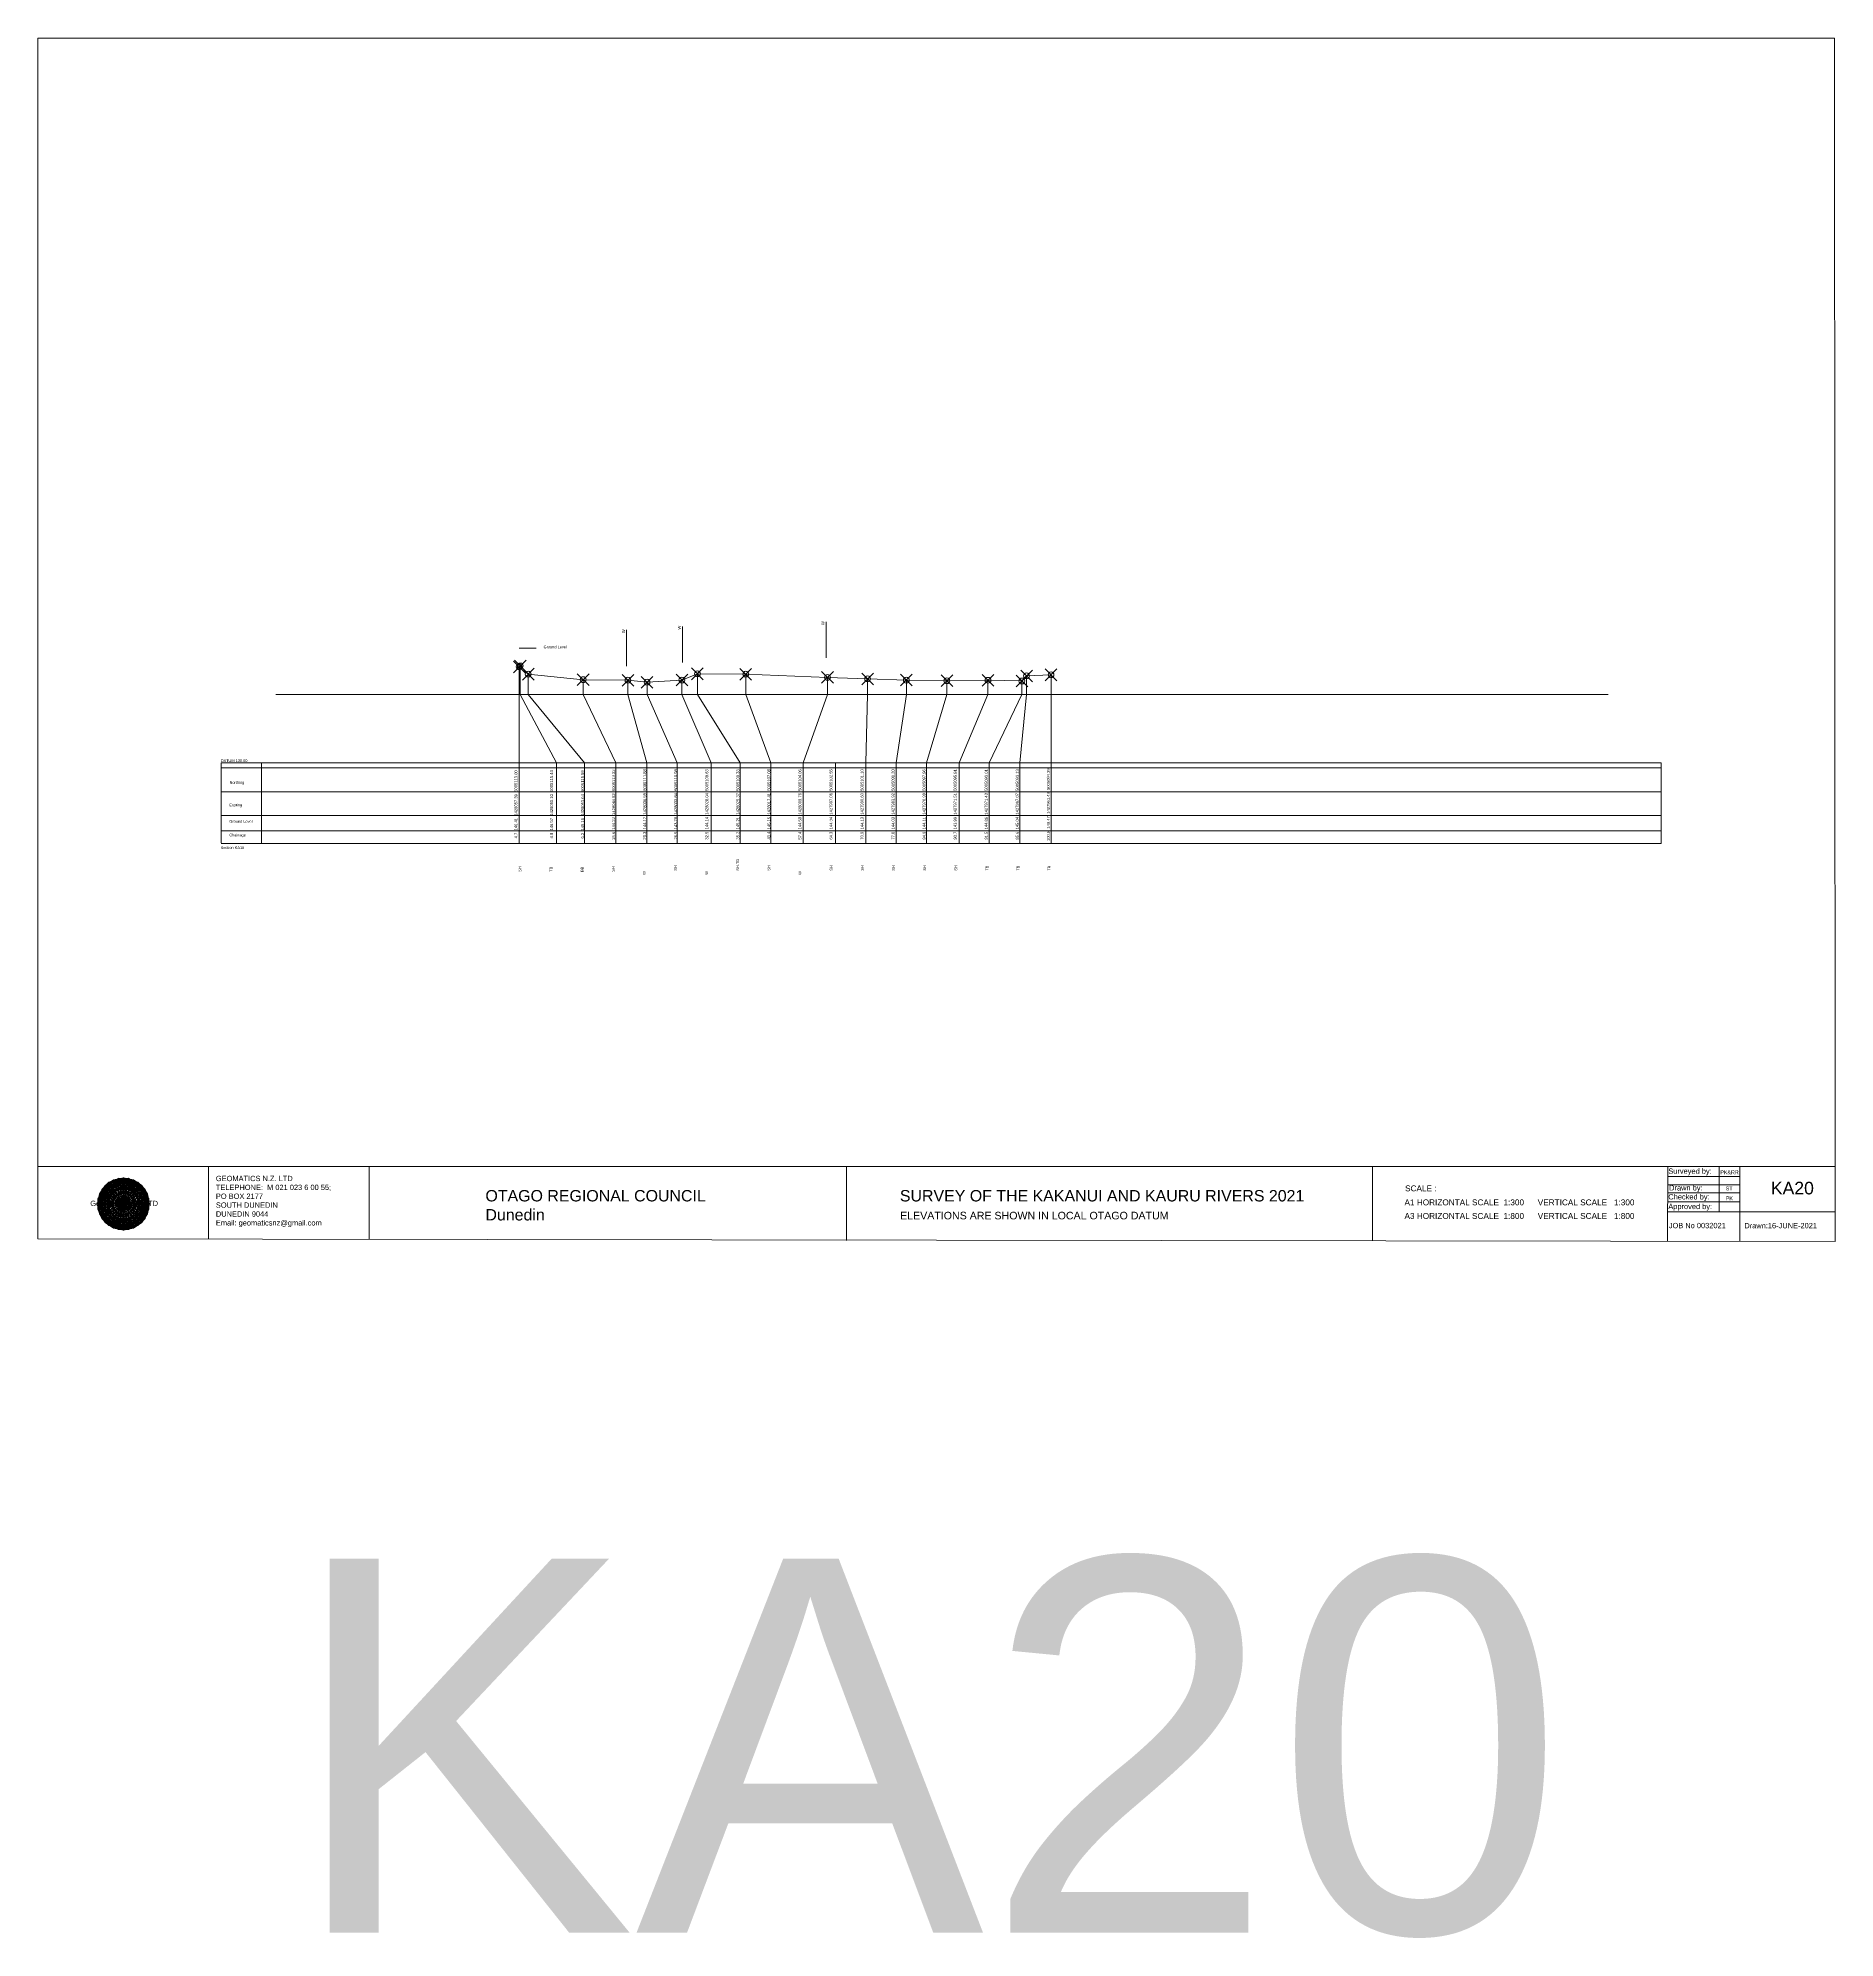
# Model space of a CAD drawing. Header units: millimetres. Extents: x -1728099 to 198647, y -76565 to 314873.
# Drawn here: x -895885 to -588478, y -71002 to 253963 of the extents above; entities that cross this region are included whole.
import ezdxf

# ---------------------------------------------------------------- set-up
doc = ezdxf.new("R2010")
doc.units = ezdxf.units.MM
doc.header["$PDMODE"] = 35
doc.header["$PDSIZE"] = 1000
doc.layers.get('0').update_dxf_attribs({"lineweight": 0})
doc.layers.add('geo', color=7, linetype='Continuous', lineweight=0)
doc.styles.get("Standard").update_dxf_attribs({"font": 'arial.ttf'})

# ---------------------------------------------------------------- blocks, each defined once
blk = doc.blocks.new('Geomatics_Circle_SPT')
at = {"layer": 'geo', "color": 2, "linetype": 'Continuous', "lineweight": 0}
for p, q in [((0, 25.2), (-25.2, 0)), ((-24.7, 4.9), (-4.9, 24.7)), ((-24.7, -4.9), (4.9, 24.7)), ((-9.7, 23.3), (-23.3, 9.6)), ((9.7, 23.3), (-23.3, -9.7)), ((-21, 14), (-14, 21)), ((-21, -14), (14, 21)), ((-14, 21), (21, -14)), ((23.3, -9.7), (-9.7, 23.3)), ((-4.9, 24.7), (24.7, -4.9)), ((25.2, 0), (0, 25.2)), ((4.9, 24.7), (24.7, 4.9)), ((23.3, 9.7), (9.7, 23.3)), ((14, 21), (21, 14)), ((4.9, -24.7), (-24.7, 4.9)), ((-24.7, 0), (0, -24.7)), ((-23.3, 9.7), (9.7, -23.3)), ((14, -21), (-21, 14)), ((0, 0), (-17.8, 17.8)), ((0, 0), (-17.8, -17.8)), ((21, 14), (-14, -21)), ((-9.7, -23.3), (23.3, 9.7)), ((24.7, 4.9), (-4.9, -24.7)), ((0, 0), (17.8, 17.8)), ((0, 0), (17.8, -17.8)), ((0, -24.8), (25.2, 0)), ((17.8, 18.1), (17.8, 18.1)), ((-4.9, -24.7), (-24.7, -4.9)), ((-23.3, -9.7), (-9.7, -23.3)), ((-14, -21), (-21, -14)), ((-17.8, -17.8), (-17.8, -17.8)), ((24.7, -4.9), (4.9, -24.7)), ((9.7, -23.3), (23.3, -9.7)), ((21, -14), (14, -21)), ((18.1, -17.8), (18.1, -17.8)), ((4.9, -24.7), (4.9, -24.7))]:
    blk.add_line(p, q, dxfattribs=at)
at = {"layer": 'geo', "color": 1, "linetype": 'Continuous', "lineweight": 0}
for p, q in [((-25.2, 0), (9.7, 23.3)), ((-25.2, 0), (-9.6, 23.3)), ((-4.9, 24.8), (-24.7, -4.9)), ((4.9, 24.7), (-24.7, 4.9)), ((14, 21), (-24.7, -4.9)), ((-14, 21), (-24.7, 4.9)), ((-23.3, 9.7), (0, 25.2)), ((-23.3, -9.6), (0, 25.2)), ((4.9, 24.8), (-21, -14)), ((-4.9, 24.7), (-21, 14)), ((14, 21), (-21, 14)), ((-14, 21), (-21, -14)), ((-17.8, 17.8), (9.7, 23.3)), ((-17.8, 17.8), (-9.6, 23.3)), ((-17.8, -17.8), (9.7, 23.3)), ((-17.8, -17.8), (-9.7, 23.3)), ((4.9, 24.7), (-14, 21)), ((-4.9, 24.7), (-14, -20.9)), ((0, 0), (-14, 21)), ((-14, 21), (-4.9, -24.7)), ((-14, 21), (-14, 21)), ((24.7, -4.9), (-14, 21)), ((21, 14), (-14, 21)), ((-9.8, 23.1), (-9.8, 23.1)), ((-9.7, 23.3), (0, 25.2)), ((-9.7, 23.3), (0, -25.2)), ((-9.7, -23.3), (0, 25.2)), ((-9.6, 23.3), (17.8, -17.8)), ((-9.6, 23.3), (25.2, 0)), ((-9.6, 23.3), (17.8, 17.8)), ((0, 0), (-4.9, 24.7)), ((-4.9, 24.7), (-4.9, 24.7)), ((21, -14), (-4.9, 24.7)), ((24.8, 4.9), (-4.9, 24.7)), ((14, 21), (-4.9, 24.7)), ((-0.2, 25.1), (-0.2, 25.1)), ((0, 25.2), (9.7, -23.3)), ((0, 25.2), (23.3, -9.7)), ((0, 25.2), (23.3, 9.7)), ((0, 25.2), (9.7, 23.3)), ((0, 0), (4.9, 24.7)), ((0, -25.2), (9.7, 23.3)), ((0, 0), (14, 21)), ((21, 14), (4.9, 24.8)), ((14, -21), (4.9, 24.7)), ((24.7, -4.9), (4.9, 24.7)), ((4.9, 24.7), (4.9, 24.7)), ((4.9, -24.7), (14, 21)), ((9.4, 23.3), (9.4, 23.3)), ((9.7, 23.3), (17.8, -17.8)), ((9.7, 23.3), (25.2, 0)), ((9.7, 23.3), (17.8, 17.9)), ((21, -14), (14, 21)), ((24.7, 4.9), (14, 21)), ((14, 21), (14, 21)), ((-25.2, 0), (23.3, 9.7)), ((-25.2, 0), (-23.3, 9.7)), ((-23.3, -9.7), (-25.2, 0)), ((-9.6, -23.3), (-25.2, 0)), ((9.7, -23.3), (-25.2, 0)), ((21, 14), (-24.7, 4.9)), ((-21, 14), (-24.7, -4.9)), ((0, 0), (-24.7, 4.9)), ((-24.7, 4.9), (-21, -14)), ((-24.7, 4.9), (-4.9, -24.7)), ((-24.7, 4.9), (14, -21)), ((-24.7, 4.9), (-24.7, 4.9)), ((0, 0), (-24.7, -4.9)), ((-23.3, -9.6), (17.8, 17.8)), ((-23.3, 9.7), (-17.8, 17.9)), ((-23.3, -9.6), (-17.8, 17.9)), ((-23.3, 9.7), (17.8, 17.8)), ((-17.8, -17.8), (-23.3, 9.7)), ((0, -25.2), (-23.3, 9.7)), ((-23.3, 9.7), (17.8, -17.8)), ((-23.3, 9.7), (25.2, 0)), ((-23.3, 9.4), (-23.3, 9.4)), ((-23.3, -9.7), (25.2, 0)), ((0, 0), (-21, 14)), ((-21, 14), (-14, -21)), ((-21, 14), (4.9, -24.7)), ((-21, 14), (-21, 14)), ((24.7, 4.9), (-21, 14)), ((0, 0), (-21, -14)), ((-17.9, 17.6), (-17.9, 17.6)), ((-9.7, -23.3), (-17.8, 17.8)), ((-17.8, 17.8), (9.7, -23.3)), ((-17.8, 17.8), (23.3, -9.6)), ((-17.8, 17.8), (23.3, 9.7)), ((-17.8, -17.8), (23.3, 9.7)), ((-14, -21), (24.7, 4.9)), ((0, 0), (-14, -21)), ((-9.6, -23.3), (17.8, 17.9)), ((25.2, 0), (-9.6, -23.3)), ((-4.9, -24.7), (21, 14)), ((0, 0), (-4.9, -24.7)), ((0, 0), (21, 14)), ((23.3, 9.7), (0, -25.2)), ((0, 0), (24.8, 4.9)), ((0, 0), (4.9, -24.7)), ((0, 0), (14, -21)), ((0, 0), (21, -14)), ((0, 0), (24.8, -4.9)), ((4.9, -24.7), (24.7, 4.9)), ((17.8, 17.8), (9.7, -23.3)), ((25.2, 0), (9.7, -23.3)), ((14, -21), (21, 14)), ((17.6, 17.9), (17.6, 17.9)), ((17.8, 17.8), (23.3, -9.7)), ((17.8, 17.8), (23.3, 9.7)), ((23.3, 9.7), (17.8, -17.8)), ((24.7, -4.9), (21, 14)), ((21, 14), (21, 14)), ((21, -14), (24.7, 4.9)), ((23.1, 9.8), (23.1, 9.8)), ((23.3, 9.7), (25.2, 0)), ((25.2, 0), (23.3, -9.6)), ((24.7, 4.9), (24.7, 4.9)), ((25.1, 0.2), (25.1, 0.2)), ((-25.2, 0), (23.3, -9.7)), ((-25.1, -0.2), (-25.1, -0.2)), ((-24.7, -4.9), (-24.7, -4.9)), ((-24.7, -4.9), (-14, -21)), ((-24.7, -4.9), (4.9, -24.7)), ((-24.7, -4.9), (21, -14)), ((-17.8, -17.8), (-23.3, -9.7)), ((0, -25.2), (-23.3, -9.6)), ((17.8, -17.8), (-23.3, -9.6)), ((-23.1, -9.8), (-23.1, -9.8)), ((-21, -14), (24.7, -4.9)), ((-21, -14), (-21, -14)), ((-21, -14), (-4.9, -24.7)), ((-21, -14), (14, -21)), ((23.3, -9.7), (-17.8, -17.8)), ((-9.6, -23.3), (-17.8, -17.8)), ((9.7, -23.3), (-17.8, -17.8)), ((-17.6, -17.9), (-17.6, -17.9)), ((-14, -21), (21, -14)), ((17.8, -17.8), (-9.7, -23.3)), ((-4.9, -24.7), (24.7, -4.9)), ((23.3, -9.6), (0, -25.2)), ((4.9, -24.7), (21, -14)), ((17.8, -17.8), (9.7, -23.3)), ((14, -21), (24.7, -4.9)), ((23.3, -9.6), (17.8, -17.8)), ((17.9, -17.6), (17.9, -17.6)), ((21, -14), (21, -14)), ((23.3, -9.4), (23.3, -9.4)), ((24.7, -4.9), (24.7, -4.9)), ((-14, -21), (-14, -21)), ((-14, -21), (4.9, -24.7)), ((0, -25.2), (-9.7, -23.3)), ((-9.4, -23.3), (-9.4, -23.3)), ((-4.9, -24.7), (14, -21)), ((-4.9, -24.7), (-4.9, -24.7)), ((9.7, -23.3), (0, -25.2)), ((0.2, -25.1), (0.2, -25.1)), ((4.9, -24.7), (4.9, -24.7)), ((9.8, -23.1), (9.8, -23.1)), ((14, -21), (14, -21))]:
    blk.add_line(p, q, dxfattribs=at)
at = {"layer": 'geo', "color": 114, "linetype": 'Continuous', "lineweight": 0}
for p, q in [((-24.7, 4.9), (14, 21)), ((9.7, 23.3), (-23.3, 9.7)), ((-20.9, 14), (4.9, 24.7)), ((0, 25.2), (-17.8, 17.8)), ((-14, 21), (-4.9, 24.7)), ((4.9, -24.7), (-14, 21)), ((0, 0), (-9.7, 23.3)), ((-4.9, 24.7), (14, -21)), ((17.8, -17.8), (0, 25.2)), ((0, 0), (9.7, 23.3)), ((4.9, 24.7), (21, -14)), ((23.3, -9.7), (9.7, 23.3)), ((14, 21), (24.7, -4.9)), ((17.9, 17.8), (-25.2, 0)), ((-24.7, -4.9), (21, 14)), ((-14, -21), (-24.7, 4.9)), ((0, 0), (-23.3, 9.7)), ((-23.3, 9.7), (-9.7, -23.3)), ((0, 0), (-23.3, -9.7)), ((-4.9, -24.7), (-21, 14)), ((24.8, 4.9), (-20.9, -14)), ((-17.8, 17.8), (0, -25.2)), ((0, 0), (-9.7, -23.3)), ((0, 0), (23.3, 9.7)), ((0, 0), (9.7, -23.3)), ((0, 0), (23.3, -9.7)), ((25.2, 0), (17.8, 17.8)), ((21, 14), (24.7, 4.9)), ((-25.2, 0), (-17.8, -17.8)), ((-21, -14), (-24.7, -4.9)), ((-17.8, -17.8), (25.2, 0)), ((24.8, -4.9), (-14, -21)), ((-9.6, -23.3), (23.3, -9.7)), ((21, -14), (-4.9, -24.8)), ((0, -25.2), (17.9, -17.8)), ((14, -21), (4.9, -24.8))]:
    blk.add_line(p, q, dxfattribs=at)
at = {"layer": 'geo', "color": 250, "linetype": 'Continuous', "lineweight": 0}
for p, q in [((-14, 21), (-14, 21)), ((14, 21), (-14, 21)), ((-14, 20.9), (-14, -21)), ((-9.7, 23.3), (9.7, 23.3)), ((-9.7, -23.3), (-9.7, 23.3)), ((-4.9, 24.7), (4.9, 24.7)), ((-4.9, 24.7), (-4.9, -24.7)), ((0, 0), (0, 25.2)), ((4.9, 24.7), (4.9, -24.7)), ((9.7, -23.3), (9.7, 23.3)), ((14, 21), (14, -21)), ((0, 0), (-25.2, 0)), ((24.7, 4.9), (-24.7, 4.9)), ((-24.7, 4.9), (-24.7, -4.9)), ((-23.3, 9.7), (23.3, 9.7)), ((-23.3, 9.7), (-23.3, 9.7)), ((-23.3, -9.7), (-23.3, 9.7)), ((21, 14), (-21, 14)), ((-21, 14), (-21, -14)), ((-17.8, 17.8), (17.8, 17.8)), ((-17.8, -17.8), (-17.8, 17.8)), ((0, 0), (0, -25.2)), ((0, 0), (25.2, 0)), ((17.8, -17.8), (17.8, 17.8)), ((21, 14), (21, 14)), ((21, -14), (21, 14)), ((23.3, 9.7), (23.3, -9.7)), ((24.7, 4.9), (24.7, 4.9)), ((24.7, -4.9), (24.7, 4.9)), ((-24.7, -4.9), (24.7, -4.9)), ((23.3, -9.7), (-23.3, -9.7)), ((-21, -14), (21, -14)), ((17.8, -17.8), (-17.8, -17.8)), ((-14, -21), (14, -21)), ((9.7, -23.3), (-9.7, -23.3)), ((-4.9, -24.7), (4.9, -24.7))]:
    blk.add_line(p, q, dxfattribs=at)
blk = doc.blocks.new('GeomaticsNZ TITLE BLOCK')
at = {"color": 7, "linetype": 'Continuous', "lineweight": 0}
for p, q in [((0, 94.9), (0, 1579.2)), ((0, 1579.2), (2363.4, 1579.2)), ((2363.4, 1579.2), (2364, 94.9)), ((2364, 94.9), (0, 94.9)), ((0, 94.9), (0, 0)), ((15.9, 94.9), (2364, 94.9)), ((224.3, 95.2), (224.3, -0.3)), ((2364, 94.9), (382.6, 94.9)), ((435.8, 95.2), (435.8, -0.7)), ((1063.4, 94.9), (1063.4, -2.4)), ((1755.4, 94.9), (1755.4, -2.6)), ((2143.9, 94.9), (2143.7, -3)), ((2143.9, 81.9), (2238.6, 81.7)), ((2211.5, 94.9), (2211.5, 36.1)), ((2238.6, 94.8), (2238.6, -3.2)), ((2364, -3.5), (2364, 94.9)), ((2143.6, 60.4), (2238.6, 60.4)), ((2143.9, 71), (2238.6, 71)), ((2143.8, 48.6), (2238.6, 48.6)), ((2143.8, 35.4), (2364, 35.3)), ((0, 0), (2364, -3.5))]:
    blk.add_line(p, q, dxfattribs=at)
at = {"color": 7, "linetype": 'Continuous', "lineweight": 0, "xscale": 1.36, "yscale": 1.36, "zscale": 1.36}
blk.add_blockref('Geomatics_Circle_SPT', (112.4, 45.7), dxfattribs=at)
at = {"color": 7, "linetype": 'Continuous', "lineweight": 0}
for s, p in [('PK&RR', (2213.2, 84.8)), ('ST', (2220.3, 63.6)), ('PK', (2220.4, 50.6))]:
    blk.add_text(s, height=5, dxfattribs=at).set_placement(p)
at = {"color": 7, "linetype": 'Continuous', "lineweight": 0, "attachment_point": 1}
for s, width, heights, insert, char_height in [('{\\C256;GEOMATICS N.Z. LTD                   \\PTELEPHONE:  M 021 023 6 00 55;\\PPO BOX 2177\\PSOUTH DUNEDIN\\PDUNEDIN 9044\\PEmail: geomaticsnz@gmail.com}', 3535.727, [94.7], (234, 82.7), 7), ('{\\C256;Surveyed by:}', 3535.727, [0], (2144.7, 92.4), 7), ('{\\C256;Geomatics N.Z. LTD                   }', 125.079, [15.8], (68.8, 49.9), 7), ('{\\C256;OTAGO REGIONAL COUNCIL\\PDunedin}', 3535.727, [0], (588.6, 64), 15), ('{\\C256;SURVEY OF THE KAKANUI AND KAURU RIVERS 2021}', 3535.727, [0], (1133.8, 64), 15), ('{\\C256;Checked by:}', 3535.727, [0], (2144.7, 58.6), 7), ('{\\C256;Drawn by:}', 3535.727, [0], (2145.8, 70.4), 7), ('{\\C256;ELEVATIONS ARE SHOWN IN LOCAL OTAGO DATUM}', 3535.727, [0], (1134.1, 35.4), 10), ('{\\C256;Approved by:}', 3535.727, [0], (2144.7, 45.9), 7), ('{\\C256;JOB No 0032021}', 3535.727, [0], (2145.3, 20.8), 7), ('{\\C256;Drawn:16-JUNE-2021}', 3535.727, [0], (2244.7, 20.7), 7)]:
    blk.add_mtext_dynamic_manual_height_columns(s, width=width, gutter_width=159, heights=heights, dxfattribs=dict(at, insert=insert, char_height=char_height))

msp = doc.modelspace()

# ---------------------------------------------------------------- linework, layer by layer
at = {"color": 7, "lineweight": 0}
for p, q in [((-785624, 147152), (-785624, 153331)), ((-761081, 147922), (-761081, 154101)), ((-795187, 146539), (-795187, 152718)), ((-864550, 130000), (-864550, 129453)), ((-857647, 130000), (-857647, 116176)), ((-618236, 130000), (-618236, 116176))]:
    msp.add_line(p, q, dxfattribs=at)
at = {"color": 1, "lineweight": 0}
msp.add_line((-813585, 149584), (-810678, 149584), dxfattribs=at)
at = {"lineweight": 0}
for p, q in [((-813568, 146406), (-813568, 116176)), ((-813381, 146565), (-813381, 141703)), ((-780748, 116176), (-780748, 130000)), ((-765003, 116176), (-765003, 130000))]:
    msp.add_line(p, q, dxfattribs=at)
for p, q in [((-812024, 145155), (-812024, 141703)), ((-802626, 144215), (-802626, 141703)), ((-794967, 144115), (-794967, 141703)), ((-791695, 143775), (-791695, 141703)), ((-785740, 144144), (-785740, 141703)), ((-783071, 145214), (-783071, 141703)), ((-774808, 145154), (-774808, 141703)), ((-760829, 144593), (-760829, 141703)), ((-753961, 144343), (-753961, 141703)), ((-747341, 144133), (-747341, 141703)), ((-740404, 144033), (-740404, 141703)), ((-733373, 144112), (-733373, 141703)), ((-727569, 143992), (-727569, 141703)), ((-726772, 144862), (-726772, 141703)), ((-722589, 145042), (-722589, 116176)), ((-722589, 145042), (-722589, 136899)), ((-855226, 141703), (-627280, 141703)), ((-813381, 141703), (-807180, 130000)), ((-812024, 141703), (-802392, 130000)), ((-802626, 141703), (-797060, 130000)), ((-791695, 141703), (-786524, 130000)), ((-785740, 141703), (-780748, 130000)), ((-783071, 141703), (-775771, 130000)), ((-774808, 141703), (-770498, 130000)), ((-760829, 141703), (-765003, 130000)), ((-753961, 141703), (-754261, 130000)), ((-747341, 141703), (-749071, 130000)), ((-740404, 141703), (-743891, 130000)), ((-733373, 141703), (-738312, 130000)), ((-727569, 141703), (-733153, 130000)), ((-726772, 141703), (-727910, 130000)), ((-864550, 130000), (-618236, 130000)), ((-807180, 116176), (-807180, 130000)), ((-802392, 116176), (-802392, 130000)), ((-797060, 116176), (-797060, 130000)), ((-791728, 116176), (-791728, 130000)), ((-786524, 116176), (-786524, 130000)), ((-775771, 116176), (-775771, 130000)), ((-770498, 116176), (-770498, 130000)), ((-759450, 116176), (-759450, 130000)), ((-754261, 116176), (-754261, 130000)), ((-749071, 116176), (-749071, 130000)), ((-743891, 116176), (-743891, 130000)), ((-738312, 116176), (-738312, 130000)), ((-733153, 116176), (-733153, 130000)), ((-727910, 116176), (-727910, 130000)), ((-864550, 129154), (-618236, 129154)), ((-864550, 125031), (-618236, 125031)), ((-864550, 120970), (-618236, 120970)), ((-864550, 118366), (-618236, 118366)), ((-864550, 116176), (-618236, 116176))]:
    msp.add_line(p, q)
at = {"color": 7, "lineweight": 0, "transparency": 33554687}
msp.add_line((-864550, 129453), (-864550, 116303), dxfattribs=at)
at = {"color": 1}
msp.add_lwpolyline([(-813568, 146406), (-813381, 146565), (-812024, 145155), (-802626, 144215), (-794967, 144115), (-791695, 143775), (-785740, 144144), (-783071, 145214), (-774808, 145154), (-760829, 144593), (-753961, 144343), (-747341, 144133), (-740404, 144033), (-733373, 144112), (-727569, 143992), (-726772, 144862), (-722589, 145042)], dxfattribs=at)
msp.add_lwpolyline([(-794967, 144115), (-794967, 141703), (-791728, 130000)])
at = {"lineweight": 0}
for p in [(-813568, 146406), (-813381, 146565), (-812024, 145155), (-802626, 144215), (-785740, 144144), (-783071, 145214), (-774808, 145154), (-760829, 144593), (-753961, 144343)]:
    msp.add_point(p, dxfattribs=at)
for p in [(-794967, 144115), (-791695, 143775), (-747341, 144133), (-740404, 144033), (-733373, 144112), (-727569, 143992), (-726772, 144862), (-722589, 145042)]:
    msp.add_point(p)

# ---------------------------------------------------------------- block references
at = {"color": 7, "lineweight": 0, "xscale": 130.037656131007, "yscale": 130.037656131007, "zscale": 130.037656131007}
msp.add_blockref('GeomaticsNZ TITLE BLOCK', (-895885, 48603), dxfattribs=at)

# ---------------------------------------------------------------- texts
at = {"color": 7, "lineweight": 0, "transparency": 33554687}
for s, height, p in [('Ground Level', 473.07, (-809392, 149584)), ('DATUM 130.00', 473.07, (-864616, 130136)), ('Northing', 473.1, (-863105, 126387)), ('Ground Level', 473.07, (-863157, 119739)), ('Easting', 473.1, (-863174, 122528)), ('Chainage', 473.1, (-863155, 117414)), ('Section KA18', 473.07, (-864616, 115258))]:
    msp.add_text(s, height=height, dxfattribs=at).set_placement(p)
at = {"lineweight": 0}
for s, height, p in [('  4.7  146.41  1428057.39  5005113.00', 500, (-813878, 116676)), ('  4.9  146.57  1428055.10  5005115.44', 500, (-807782, 116676)), ('  6.2  145.16  1428053.64  5005115.59', 500, (-802471, 116660)), (' 26.5  143.78  1428033.84  5005110.98', 500, (-786536, 116665)), (' 32.5  144.14  1428028.04  5005109.63', 500, (-781225, 116657)), (' 35.2  145.21  1428025.37  5005109.33', 500, (-775914, 116657)), (' 43.4  145.15  1428017.41  5005107.08', 500, (-770602, 116676)), (' 57.4  144.59  1428003.76  5005104.06', 500, (-765291, 116657)), (' 64.3  144.34  1427997.06  5005102.55', 500, (-759980, 116660)), (' 70.9  144.13  1427990.60  5005101.10', 500, (-754668, 116653)), ('    SH', 473.1, (-813205, 110633)), ('    TB', 473.1, (-807881, 110647)), ('    BB', 473.1, (-802565, 110614)), ('     SH', 473.1, (-786593, 110633)), (' W', 473.1, (-781269, 110655)), ('     SH-TB', 473.1, (-775945, 110633)), ('     SH', 473.1, (-770613, 110633)), (' W', 473.1, (-765289, 110655)), ('     SH', 473.1, (-759965, 110633)), ('     SH', 473.1, (-754632, 110633))]:
    msp.add_text(s, height=height, rotation=90, dxfattribs=at).set_placement(p)
for s, height, p in [(' 15.6  144.22  1428044.52  5005113.32', 500, (-797159, 116613)), (' 23.3  144.12  1428036.99  5005111.88', 500, (-791848, 116665)), (' 77.8  144.03  1427983.92  5005099.20', 500, (-749357, 116653)), (' 84.9  144.11  1427976.99  5005097.96', 500, (-744046, 116658)), (' 90.7  143.99  1427971.51  5005095.91', 500, (-738734, 116657)), (' 91.5  144.86  1427971.43  5005093.01', 500, (-733423, 116657)), (' 95.6  145.04  1427967.07  5005093.13', 500, (-728112, 116657)), ('100.8  148.47  1427961.43  5005094.39', 500, (-722800, 116613)), ('    SH', 473.1, (-797241, 110633)), (' W', 473.1, (-791917, 110655)), ('     SH', 473.1, (-749300, 110633)), ('     SH', 473.1, (-743968, 110633)), ('     SH', 473.1, (-738636, 110633)), ('     TB', 473.1, (-733312, 110647)), ('     TB', 473.1, (-727996, 110647)), ('     TB', 473.1, (-722680, 110647))]:
    msp.add_text(s, height=height, rotation=90).set_placement(p)
at = {"color": 7, "lineweight": 0}
for s, height, p in [('A1 HORIZONTAL SCALE  1:300      VERTICAL SCALE   1:300 ', 1005.54, (-662122, 54313)), ('SCALE :  ', 1005.5, (-662022, 56707)), ('KA20', 2154.7, (-599453, 56181)), ('A3 HORIZONTAL SCALE  1:800      VERTICAL SCALE   1:800', 1005.54, (-662122, 51989)), ('KA20', 63997, (-853295, -70093))]:
    msp.add_text(s, height=height, dxfattribs=at).set_placement(p)
at = {"color": 7, "lineweight": 0, "char_height": 500, "attachment_point": 1, "rotation": 90}
for insert in [(-795975, 152176), (-786412, 152789), (-761869, 153559)]:
    msp.add_mtext_dynamic_manual_height_columns('W', width=4277.93, gutter_width=12.5, heights=[0], dxfattribs=dict(at, insert=insert))

doc.saveas('drawing.dxf')
